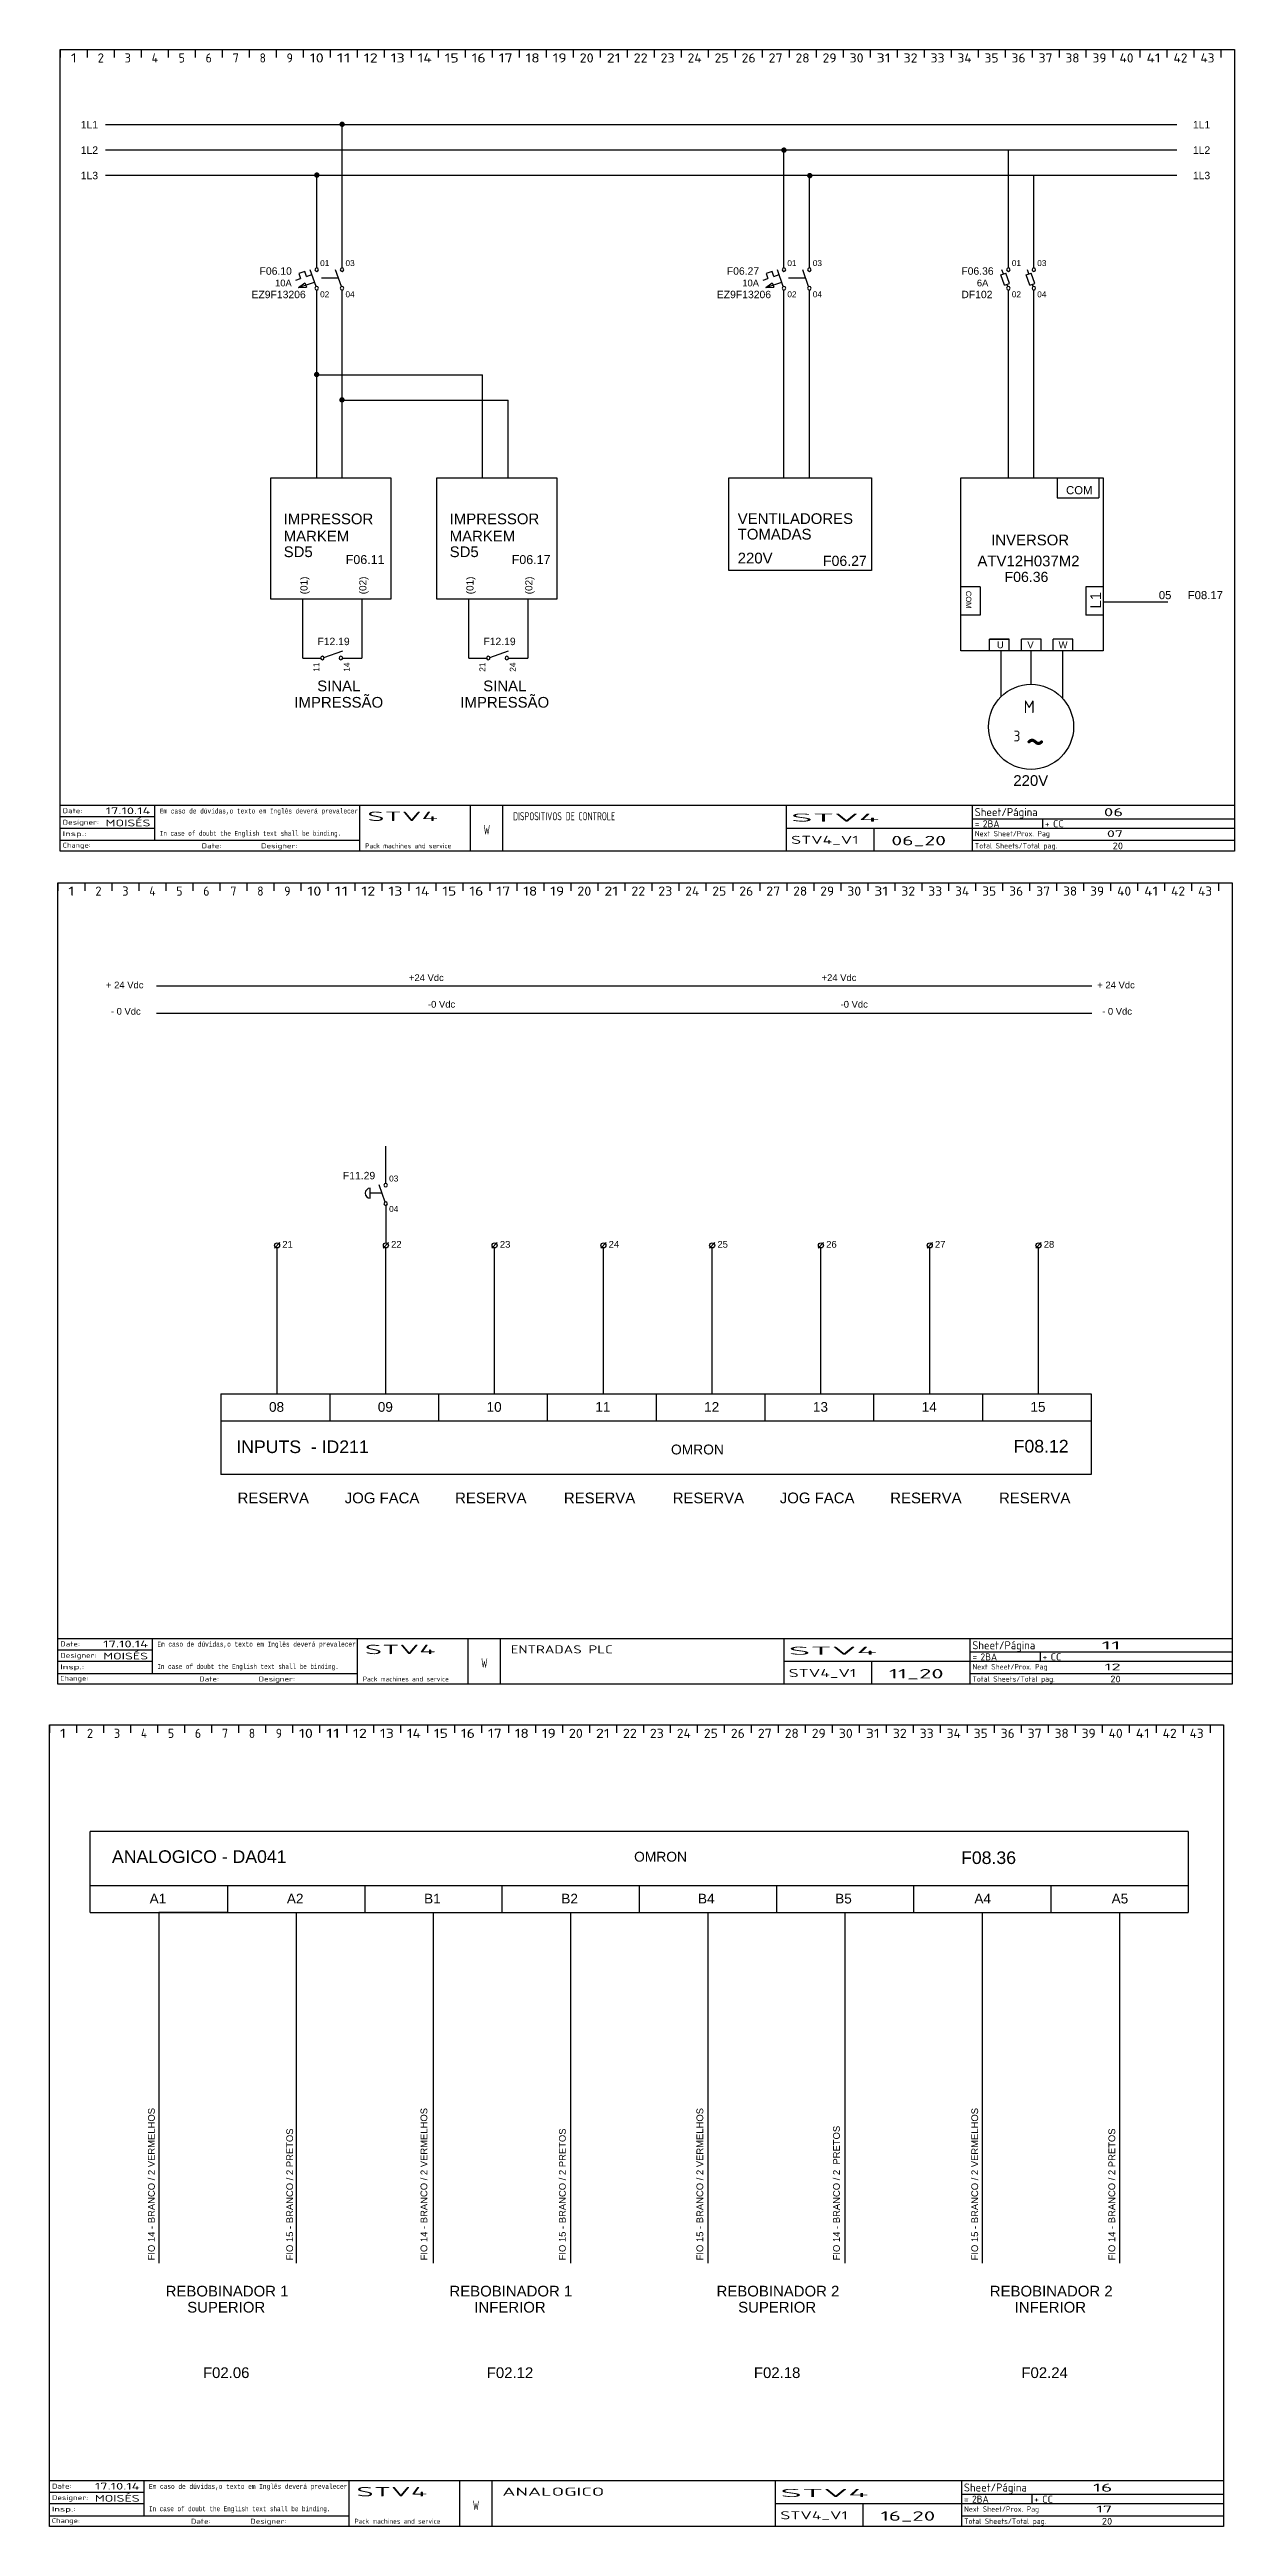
# Model space of a CAD drawing. Header units: millimetres. Extents: x 750 to 2990, y -243 to 998.
# Drawn here: x 750 to 1189, y -243 to 675 of the extents above; entities that cross this region are included whole.
import ezdxf
from ezdxf.enums import TextEntityAlignment as Align

# ---------------------------------------------------------------- set-up
doc = ezdxf.new("R2010")
doc.units = ezdxf.units.MM
doc.linetypes.add('DASHED2', pattern=[9.525, 6.35, -3.175])
doc.linetypes.add('SOLID', pattern=[0])
for name, color, linetype in [('1', 3, 'Continuous'), ('3', 1, 'Continuous'), ('4', 6, 'DASHED2'), ('6', 7, 'Continuous')]:
    doc.layers.add(name, color=color, linetype=linetype)
doc.styles.add('MOJÚLU', font='arial.ttf')
doc.styles.add('MONOTXT', font='monotxt')
doc.styles.get("Standard").update_dxf_attribs({"font": 'ISOCP.SHX'})

msp = doc.modelspace()

# ---------------------------------------------------------------- texts
at = {"attachment_point": 1}
for s, width, insert, char_height in [('M', 7.3922, (1111.02, 433.73), 4.68), ('3', 7.7896, (1107.25, 422.56), 4), ('~', 10.1427, (1111.64, 424.07), 12)]:
    msp.add_mtext_dynamic_manual_height_columns(s, width=width, gutter_width=12.5, heights=[0], dxfattribs=dict(at, insert=insert, char_height=char_height))
at = {"layer": '1', "color": 0, "char_height": 2.5, "attachment_point": 1, "style": 'MOJÚLU'}
for s, insert, width in [('+24 Vdc', (883.27, 332.25), 33.8847), ('+24 Vdc', (1036.14, 332.25), 33.8847), ('-0 Vdc', (890.31, 322.4), 33.8847), ('-0 Vdc', (1043.19, 322.4), 33.8847), ('- 0 Vdc ', (772.83, 319.79), 11.1415), ('- 0 Vdc ', (1140.09, 319.79), 11.1415), ('21', (836.36, 233.45), 10.3826), ('22', (876.66, 233.45), 10.3826), ('23', (916.96, 233.45), 10.3826), ('24', (957.26, 233.45), 10.3826), ('25', (997.56, 233.45), 10.3826), ('26', (1037.86, 233.45), 10.3826), ('27', (1078.16, 233.45), 10.3826), ('28', (1118.46, 233.45), 10.3826)]:
    msp.add_mtext(s, dxfattribs=dict(at, insert=insert, width=width))
at = {"layer": '6', "style": 'MOJÚLU'}
for s, height, p in [('1L1', 2.75, (761.68, 645.68)), ('1L1', 2.75, (1173.72, 645.68)), ('1L2', 2.75, (761.68, 636.27)), ('1L2', 2.75, (1173.72, 636.27)), ('1L3', 2.75, (761.68, 626.86)), ('1L3', 2.75, (1173.72, 626.86)), ('01', 2.2, (850.35, 594.68)), ('03', 2.2, (859.75, 594.68)), ('01', 2.2, (1023.46, 594.68)), ('03', 2.2, (1032.87, 594.68)), ('01', 2.2, (1106.62, 594.68)), ('03', 2.2, (1116.03, 594.68)), ('F06.10', 2.75, (827.93, 591.47)), ('10A', 2.475, (833.68, 587.18)), ('F06.27', 2.75, (1001.04, 591.47)), ('10A', 2.475, (1006.79, 587.18)), ('F06.36', 2.75, (1087.93, 591.47)), ('6A', 2.475, (1093.69, 587.18)), ('EZ9F13206', 2.75, (824.95, 582.78)), ('02', 2.2, (850.35, 583.13)), ('04', 2.2, (859.75, 583.13)), ('EZ9F13206', 2.75, (997.35, 582.78)), ('02', 2.2, (1023.46, 583.13)), ('04', 2.2, (1032.87, 583.13)), ('DF102', 2.75, (1087.93, 582.78)), ('02', 2.2, (1106.62, 583.13)), ('04', 2.2, (1116.03, 583.13)), ('COM', 3, (1126.73, 510.14)), ('MARKEM', 3.96, (836.87, 492.64)), ('IMPRESSOR', 3.96, (836.87, 499.03)), ('MARKEM', 3.96, (898.36, 492.64)), ('IMPRESSOR', 3.96, (898.36, 499.03)), ('VENTILADORES', 3.96, (1005.07, 499.12)), ('TOMADAS', 3.96, (1005.07, 493.36)), ('SD5', 3.96, (836.87, 486.84)), ('F06.11', 3.3, (859.86, 484.27)), ('SD5', 3.96, (898.36, 486.84)), ('F06.17', 3.3, (921.35, 484.27)), ('220V', 3.96, (1005.07, 484.5)), ('ATV12H037M2', 3.96, (1093.89, 483.43)), ('INVERSOR', 3.96, (1098.96, 491.2)), (' 05', 3, (1159.92, 471.26)), ('F08.17', 3, (1171.81, 471.26)), ('F12.19', 2.75, (849.35, 454.22)), ('F12.19', 2.75, (910.85, 454.22)), ('U', 2.5, (1101.1, 453.08)), ('V', 2.5, (1112.39, 453.08)), ('W', 2.5, (1123.97, 453.08)), ('220V', 3.96, (1107.18, 402.07)), ('F11.29', 2.75, (858.8, 256.29)), ('03', 2.2, (875.91, 255.48)), ('04', 2.2, (875.91, 244.21)), ('OMRON', 3.658, (980.36, 154.34)), ('OMRON', 3.658, (966.69, 3.45))]:
    msp.add_text(s, height=height, dxfattribs=at).set_placement(p)
for s, height, p in [('F06.27', 3.73, (1036.67, 487.32)), ('F06.36', 3.73, (1103.95, 481.38)), ('08', 3.6, (831.42, 173.75)), ('09', 3.6, (871.72, 173.75)), ('10', 3.6, (912.02, 173.75)), ('11', 3.6, (952.32, 173.75)), ('12', 3.6, (992.62, 173.75)), ('13', 3.6, (1032.92, 173.75)), ('14', 3.6, (1073.22, 173.75)), ('15', 3.6, (1113.52, 173.75)), ('INPUTS  - ID211', 4.68, (819.32, 159.53)), ('F08.12', 4.68, (1107.32, 159.74)), ('ANALOGICO - DA041', 4.68, (773.24, 7.66)), ('F08.36', 4.68, (1087.83, 7.26)), ('A1', 3.6, (787.2, -8.44)), ('A2', 3.6, (838.04, -8.44)), ('B1', 3.6, (888.89, -8.44)), ('B2', 3.6, (939.73, -8.44)), ('B4', 3.6, (990.35, -8.44)), ('B5', 3.6, (1041.19, -8.44)), ('A4', 3.6, (1092.76, -8.44)), ('A5', 3.6, (1143.6, -8.44))]:
    msp.add_text(s, height=height, dxfattribs=at).set_placement(p, align=Align.TOP_LEFT)
for s, height, rotation, p in [('(01)', 2.64, 90, (845.7, 473.07)), ('(02)', 2.64, 90, (867.5, 473.07)), ('(01)', 2.64, 90, (907.2, 473.07)), ('(02)', 2.64, 90, (929, 473.07)), ('COM', 2, 270, (1089.62, 474.32)), ('L1', 3.96, 90, (1139.69, 467.78)), ('11', 2.2, 90, (850.05, 444.37)), ('14', 2.2, 90, (861.32, 444.37)), ('21', 2.2, 90, (911.55, 444.37)), ('24', 2.2, 90, (922.81, 444.37)), ('FIO 14 - BRANCO / 2 VERMELHOS', 2.5, 90, (789.11, -144.3)), ('FIO 14 - BRANCO / 2 VERMELHOS', 2.5, 90, (890.06, -144.3)), ('FIO 15 - BRANCO / 2 VERMELHOS', 2.5, 90, (992.29, -144.3)), ('FIO 15 - BRANCO / 2 VERMELHOS', 2.5, 90, (1094.14, -144.3)), ('FIO 15 - BRANCO / 2 PRETOS', 2.5, 90, (840.34, -144.3)), ('FIO 15 - BRANCO / 2 PRETOS', 2.5, 90, (941.36, -144.3)), ('FIO 14 - BRANCO / 2  PRETOS', 2.5, 90, (1042.91, -144.3)), ('FIO 14 - BRANCO / 2 PRETOS', 2.5, 90, (1144.92, -144.3))]:
    msp.add_text(s, height=height, rotation=rotation, dxfattribs=at).set_placement(p)
for s, p in [('SINAL', (857.27, 437.14)), ('SINAL', (918.77, 437.14)), ('IMPRESSÃO', (857.27, 431.06)), ('IMPRESSÃO', (918.77, 431.06)), ('RESERVA', (833, 136.25)), ('JOG FACA', (873.3, 136.25)), ('RESERVA', (913.6, 136.25)), ('RESERVA', (953.9, 136.25)), ('RESERVA', (994.2, 136.25)), ('JOG FACA', (1034.5, 136.25)), ('RESERVA', (1074.8, 136.25)), ('RESERVA', (1115.1, 136.25)), ('REBOBINADOR 1', (815.88, -157.67)), ('REBOBINADOR 1', (921.02, -157.67)), ('REBOBINADOR 2', (1019.99, -157.67)), ('REBOBINADOR 2', (1121.22, -157.67)), ('SUPERIOR', (815.57, -163.63)), ('INFERIOR', (920.71, -163.63)), ('SUPERIOR', (1019.68, -163.63)), ('INFERIOR', (1120.91, -163.63)), ('F02.06', (815.57, -187.89)), ('F02.12', (920.71, -187.89)), ('F02.18', (1019.68, -187.89)), ('F02.24', (1118.79, -187.89))]:
    msp.add_text(s, height=3.96, dxfattribs=at).set_placement(p, align=Align.CENTER)
for p in [(777.98, 328.34), (1145.25, 328.34)]:
    msp.add_text('+ 24 Vdc', height=2.5, dxfattribs=at).set_placement(p, align=Align.MIDDLE)

# ---------------------------------------------------------------- blocks, each defined once
blk = doc.blocks.new('a4 legenda')
at = {"color": 1, "linetype": 'SOLID'}
for p, q in [((-435, 0), (-435, 297)), ((-435, 297), (-435, 294.03)), ((-435, 297), (0, 297)), ((-425, 297), (-425, 294.03)), ((-415, 297), (-415, 294.03)), ((-405, 297), (-405, 294.03)), ((-395, 297), (-395, 294.03)), ((-385, 297), (-385, 294.03)), ((-375, 297), (-375, 294.03)), ((-365, 297), (-365, 294.03)), ((-355, 297), (-355, 294.03)), ((-345, 297), (-345, 294.03)), ((-335, 297), (-335, 294.03)), ((-325, 297), (-325, 294.03)), ((-315, 297), (-315, 294.03)), ((-305, 297), (-305, 294.03)), ((-295, 297), (-295, 294.03)), ((-285, 297), (-285, 294.03)), ((-275, 297), (-275, 294.03)), ((-265, 297), (-265, 294.03)), ((-255, 297), (-255, 294.03)), ((-245, 297), (-245, 294.03)), ((-235, 297), (-235, 294.03)), ((-225, 297), (-225, 294.03)), ((-215, 297), (-215, 294.03)), ((-205, 297), (-205, 294.03)), ((-195, 297), (-195, 294.03)), ((-185, 297), (-185, 294.03)), ((-175, 297), (-175, 294.03)), ((-165, 297), (-165, 294.03)), ((-155, 297), (-155, 294.03)), ((-145, 297), (-145, 294.03)), ((-135, 297), (-135, 294.03)), ((-125, 297), (-125, 294.03)), ((-115, 297), (-115, 294.03)), ((-105, 297), (-105, 294.03)), ((-95, 297), (-95, 294.03)), ((-85, 297), (-85, 294.03)), ((-75, 297), (-75, 294.03)), ((-65, 297), (-65, 294.03)), ((-55, 297), (-55, 294.03)), ((-45, 297), (-45, 294.03)), ((-35, 297), (-35, 294.03)), ((-25, 297), (-25, 294.03)), ((-15, 297), (-15, 294.03)), ((-5, 297), (-5, 294.03)), ((0, 297), (0, 0)), ((-435, 17), (0, 17)), ((-435, 12.75), (-400, 12.75)), ((-400, 4), (-400, 17)), ((-324, 0), (-324, 17)), ((-283, 0), (-283, 17)), ((-271, 0), (-271, 17)), ((-166, 0), (-166, 17)), ((-97, 0), (-97, 17)), ((-97, 12), (0, 12)), ((-71, 8.5), (-71, 12)), ((-435, 8.5), (-400, 8.5)), ((-435, 4), (-324, 4)), ((0, 0), (-435, 0)), ((-165.8, 8.5), (0, 8.5)), ((-133.5, 0), (-133.5, 8.5)), ((-97, 4), (0, 4))]:
    blk.add_line(p, q, dxfattribs=at)
for s, width, p, p2 in [('1', 1.933331, (-431.1484, 292.19), (-428.8516, 292.19)), ('2', 1.109181, (-421.1484, 292.19), (-418.8516, 292.19)), ('3', 1.144135, (-411.1484, 292.19), (-408.8516, 292.19)), ('4', 1.041024, (-401.1484, 292.19), (-398.8516, 292.19)), ('5', 1.144135, (-391.1484, 292.19), (-388.8516, 292.19)), ('6', 1.128517, (-381.1484, 292.19), (-378.8516, 292.19)), ('7', 1.230301, (-371.1484, 292.19), (-368.8516, 292.19)), ('8', 1.230301, (-361.1484, 292.19), (-358.8516, 292.19)), ('9', 1.088599, (-351.1484, 292.19), (-348.8516, 292.19)), ('10', 1.454463, (-342.5938, 292.19), (-337.4062, 292.19)), ('11', 1.798176, (-332.594, 292.19), (-327.406, 292.19)), ('12', 1.376908, (-322.594, 292.19), (-317.406, 292.19)), ('13', 1.400421, (-312.594, 292.19), (-307.406, 292.19)), ('14', 1.329086, (-302.594, 292.19), (-297.406, 292.19)), ('15', 1.400421, (-292.594, 292.19), (-287.406, 292.19)), ('16', 1.389997, (-282.594, 292.19), (-277.406, 292.19)), ('17', 1.455666, (-272.594, 292.19), (-267.406, 292.19)), ('18', 1.455666, (-262.594, 292.19), (-257.406, 292.19)), ('19', 1.362748, (-252.594, 292.19), (-247.406, 292.19)), ('20', 1.22199, (-242.594, 292.19), (-237.406, 292.19)), ('21', 1.455666, (-232.594, 292.19), (-227.406, 292.19)), ('22', 1.166703, (-222.594, 292.19), (-217.406, 292.19)), ('23', 1.18354, (-212.594, 292.19), (-207.406, 292.19)), ('24', 1.132185, (-202.594, 292.19), (-197.406, 292.19)), ('25', 1.18354, (-192.594, 292.19), (-187.406, 292.19)), ('26', 1.176086, (-182.594, 292.19), (-177.406, 292.19)), ('27', 1.222759, (-172.594, 292.19), (-167.406, 292.19)), ('28', 1.222759, (-162.594, 292.19), (-157.406, 292.19)), ('29', 1.15652, (-152.594, 292.19), (-147.406, 292.19)), ('30', 1.22199, (-142.594, 292.19), (-137.406, 292.19)), ('31', 1.455666, (-132.594, 292.19), (-127.406, 292.19)), ('32', 1.166703, (-122.594, 292.19), (-117.406, 292.19)), ('33', 1.18354, (-112.594, 292.19), (-107.406, 292.19)), ('34', 1.132185, (-102.594, 292.19), (-97.406, 292.19)), ('35', 1.18354, (-92.594, 292.19), (-87.406, 292.19)), ('36', 1.176086, (-82.594, 292.19), (-77.406, 292.19)), ('37', 1.222759, (-72.594, 292.19), (-67.406, 292.19)), ('38', 1.222759, (-62.594, 292.19), (-57.406, 292.19)), ('39', 1.15652, (-52.594, 292.19), (-47.406, 292.19)), ('40', 1.131525, (-42.594, 292.19), (-37.406, 292.19)), ('41', 1.329086, (-32.594, 292.19), (-27.406, 292.19)), ('42', 1.083961, (-22.594, 292.19), (-17.406, 292.19)), ('43', 1.098481, (-12.594, 292.19), (-7.406, 292.19))]:
    blk.add_text(s, height=3.39429, dxfattribs=dict(at, width=width)).set_placement(p, p2, align=Align.FIT)
for tag, height, width, p, p2 in [('(142) ', 1.8, 1.384181, (-434.15225, 14.04), (-426.80225, 14.04)), ('(141) ', 1.8, 1.399341, (-434.15225, 9.78), (-420.6703, 9.78)), ('(135) Drawn Date', 2.5, 1.427604, (-418.2115, 13.6667), (-401.6156, 13.6667)), ('(134) Drawn by', 2.5, 1.52606, (-418.2115, 9.16667), (-401.6156, 9.16667)), ('(132) Project Descr. 4', 3.5, 0.71218, (-278.184, 6.13333), (-275.816, 6.13333)), ('(126) Page Descr. 2', 2.5, 1.274498, (-267.211, 7.16667), (-235.711, 7.16667)), ('(133) Page Descr. 1', 3, 1.16129, (-267.254, 11.4), (-229.454, 11.4)), ('(117) Project ', 3, 1.11732, (-164.254, 10.9), (-131.564, 10.9)), ('(121) ', 2.6, 1.23007, (-96.22, 8.81333), (-94.461, 8.81333)), ('(127) ', 3, 0.973466, (-96.247, 12.9416), (-72.924, 12.9416)), ('(120) Installation Name', 2.6, 1.057778, (-93.22, 8.81333), (-87.032, 8.81333)), ('(123) ', 2.6, 1.23007, (-70.22, 8.81333), (-68.461, 8.81333)), ('(122) Location Name', 2.6, 1.222769, (-67.22, 8.81333), (-63.246, 8.81333)), ('(130) Current Project Page', 3, 1.220513, (-48.386, 12.9), (-41.246, 12.9)), ('(140) ', 1.8, 1.730061, (-434.15225, 5.54), (-425.26925, 5.54)), ('(139) ', 1.8, 1.330262, (-434.15225, 1.28), (-423.7363, 1.28)), ('(136) ', 1.8, 1.384162, (-382.6522, 1.04), (-375.3023, 1.04)), ('(137) ', 1.8, 1.399336, (-360.6522, 1.04), (-347.1703, 1.04)), ('(138) ', 1.8, 1.477527, (-322.052, 1.04), (-290.174, 1.04)), ('(116) Project Description', 3, 1.134799, (-164.254, 2.65), (-139.229, 2.65)), ('(118) Drawing Number', 3.5, 1.218286, (-127.127, 2.13333), (-106.873, 2.13333)), ('(128) ', 2, 1.069362, (-96.165, 5.46104), (-68.391, 5.46104)), ('(119) ', 2, 1.061557, (-96.165, 0.96104), (-65.693, 0.96104)), ('(131) Current Project Page', 2.5, 1.220513, (-47.239, 5.16667), (-41.289, 5.16667)), ('(129) Number of pages in installation', 2.5, 1.16636, (-45.109, 0.66667), (-41.289, 0.66667))]:
    blk.add_attdef(tag, text='', height=height, dxfattribs=dict(at, width=width)).set_placement(p, p2, align=Align.FIT)
at = {"color": 1, "linetype": 'SOLID', "style": 'MONOTXT'}
for tag, width, p, p2 in [('(114) ', 0.760706, (-398.1522, 13.92), (-324.668, 13.92)), ('(115) ', 0.74678, (-398.1522, 5.65), (-330.942, 5.65))]:
    blk.add_attdef(tag, text='', height=1.8, dxfattribs=dict(at, width=width)).set_placement(p, p2, align=Align.FIT)
at = {"color": 2, "linetype": 'SOLID'}
for tag, width, p, p2 in [('(124) ', 1.179528, (-321.296, 11.1333), (-295.081, 11.1333)), ('(125) ', 1.189122, (-321.296, 5.18333), (-304.024, 5.18333))]:
    blk.add_attdef(tag, text='', height=3.5, dxfattribs=dict(at, width=width)).set_placement(p, p2, align=Align.FIT)
blk = doc.blocks.new('*U24')
blk.add_line((0, 65), (0, -65))
blk = doc.blocks.new('*U25')
at = {"color": 0, "linetype": 'ByBlock', "lineweight": -2, "transparency": 16777216}
for p in [(0, 0), (50.84, 0), (101.68, 0), (152.52, 0), (203.36, 0), (254.2, 0), (305.04, 0), (355.88, 0)]:
    blk.add_blockref('*U24', p, dxfattribs=at)

# ---------------------------------------------------------------- linework, layer by layer
for p, q in [((1123.48, 516.26), (1123.48, 508.84)), ((1138.85, 516.26), (1138.85, 508.84)), ((1123.48, 508.84), (1138.85, 508.84)), ((865.82, 471.3), (865.82, 449.45)), ((927.32, 471.3), (927.32, 449.45)), ((1094.87, 475.87), (1087.7, 475.87)), ((1094.87, 475.87), (1094.87, 465.3)), ((1134.1, 475.87), (1134.1, 465.3)), ((1140.51, 475.87), (1134.1, 475.87)), ((1140.51, 470.28), (1164.39, 470.28)), ((1094.87, 465.3), (1087.7, 465.3)), ((1140.51, 465.3), (1134.1, 465.3)), ((1098.41, 452.14), (1098.41, 456.38)), ((1098.41, 456.38), (1105.66, 456.38)), ((1105.66, 456.38), (1098.41, 456.38)), ((1102.66, 435.15), (1102.66, 452.14)), ((1105.66, 452.14), (1105.66, 456.38)), ((1110.19, 452.14), (1110.19, 456.38)), ((1117.45, 456.38), (1110.19, 456.38)), ((1113.74, 439.7), (1113.74, 452.14)), ((1117.45, 452.14), (1117.45, 456.38)), ((1121.96, 452.14), (1121.96, 456.38)), ((1129.21, 456.38), (1121.96, 456.38)), ((1125.52, 434.41), (1125.52, 452.14)), ((1129.21, 452.14), (1129.21, 456.38)), ((843.96, 449.45), (850.53, 449.45)), ((858.72, 449.45), (865.82, 449.45)), ((905.45, 449.45), (912.02, 449.45)), ((920.21, 449.45), (927.32, 449.45)), ((765.19, -15.34), (816.03, -15.34)), ((816.03, -15.34), (790.61, -15.34))]:
    msp.add_line(p, q)
msp.add_circle((1113.74, 423.94), 15.76)
at = {"layer": '1'}
for p, q in [((848.84, 587.07), (846.71, 593.24)), ((858.25, 587.07), (856.11, 593.24)), ((1021.95, 587.07), (1019.82, 593.24)), ((1031.36, 587.07), (1029.23, 593.24)), ((1102.54, 591.45), (1104.43, 592.11)), ((1103.88, 587.59), (1102.54, 591.45)), ((1103.49, 591.78), (1102.98, 593.24)), ((1103.88, 587.59), (1105.77, 588.24)), ((1105.77, 588.24), (1104.43, 592.11)), ((1105.12, 587.07), (1104.83, 587.92)), ((1105.12, 587.07), (1104.83, 587.92)), ((1111.95, 591.45), (1113.84, 592.11)), ((1113.29, 587.59), (1111.95, 591.45)), ((1112.9, 591.78), (1112.39, 593.24)), ((1113.29, 587.59), (1115.18, 588.24)), ((1115.18, 588.24), (1113.84, 592.11)), ((1114.53, 587.07), (1114.23, 587.92)), ((1114.53, 587.07), (1114.23, 587.92)), ((851.79, 449.7), (858.72, 452.09)), ((913.29, 449.7), (920.21, 452.09)), ((868.92, 249.25), (868.92, 252.97)), ((874.41, 247.87), (872.22, 254.2))]:
    msp.add_line(p, q, dxfattribs=at)
at = {"layer": '1', "color": 0}
for p, q in [((1136.32, 327.83), (789.68, 327.83)), ((874.72, 254.79), (874.72, 268.62)), ((874.72, 246.6), (874.72, 232.76)), ((813.63, 176.85), (813.63, 146.85)), ((813.63, 176.85), (1136.03, 176.85)), ((853.93, 176.85), (853.93, 166.85)), ((894.23, 176.85), (894.23, 166.85)), ((934.53, 176.85), (934.53, 166.85)), ((974.83, 176.85), (974.83, 166.85)), ((1015.13, 176.85), (1015.13, 166.85)), ((1055.43, 176.85), (1055.43, 166.85)), ((1095.73, 176.85), (1095.73, 166.85)), ((1136.03, 176.85), (1136.03, 146.85)), ((813.63, 166.85), (1136.03, 166.85)), ((1136.03, 146.85), (813.63, 146.85)), ((1171.92, 14.66), (765.19, 14.66)), ((765.19, -15.34), (765.19, 14.66)), ((1171.92, 14.66), (1171.92, -15.34)), ((765.19, -5.34), (1171.92, -5.34)), ((816.03, -5.34), (816.03, -15.34)), ((866.87, -5.34), (866.87, -15.34)), ((917.71, -5.34), (917.71, -15.34)), ((968.56, -5.34), (968.56, -15.34)), ((1019.4, -5.34), (1019.4, -15.34)), ((1070.24, -5.34), (1070.24, -15.34)), ((1121.08, -5.34), (1121.08, -15.34)), ((765.19, -15.34), (1171.92, -15.34))]:
    msp.add_line(p, q, dxfattribs=at)
at = {"layer": '1'}
msp.add_arc((868.92, 251.11), 1.86, 90, 270, dxfattribs=at)
at = {"layer": '3'}
for p, q in [((835.41, 232.82), (833.42, 230.83)), ((875.71, 232.82), (873.72, 230.83)), ((916.01, 232.82), (914.02, 230.83)), ((956.31, 232.82), (954.32, 230.83)), ((996.61, 232.82), (994.62, 230.83)), ((1036.91, 232.82), (1034.92, 230.83)), ((1077.21, 232.82), (1075.22, 230.83)), ((1117.51, 232.82), (1115.52, 230.83))]:
    msp.add_line(p, q, dxfattribs=at)
for centre in [(834.42, 231.82), (874.72, 231.82), (915.02, 231.82), (955.32, 231.82), (995.62, 231.82), (1035.92, 231.82), (1076.22, 231.82), (1116.52, 231.82)]:
    msp.add_circle(centre, 0.937, dxfattribs=at)
at = {"layer": '4'}
for p, q in [((857.18, 590.16), (847.77, 590.16)), ((1030.29, 590.16), (1020.89, 590.16)), ((873.29, 251.11), (868.92, 251.11))]:
    msp.add_line(p, q, dxfattribs=at)
at = {"layer": '6'}
for p, q in [((1167.71, 647.01), (770.85, 647.01)), ((858.49, 594), (858.49, 647.01)), ((1167.71, 637.61), (770.85, 637.61)), ((1022.2, 594), (1022.2, 637.61)), ((1105.36, 594), (1105.36, 637.61)), ((1167.71, 628.2), (770.85, 628.2)), ((849.08, 594), (849.08, 628.2)), ((1031.61, 594), (1031.61, 628.2)), ((1114.77, 594), (1114.77, 628.2)), ((849.08, 516.26), (849.08, 585.81)), ((858.49, 516.26), (858.49, 585.81)), ((1022.2, 516.26), (1022.2, 585.81)), ((1031.61, 516.26), (1031.61, 585.81)), ((1105.36, 516.26), (1105.36, 585.81)), ((1114.77, 516.26), (1114.77, 585.81)), ((849.08, 554.36), (910.58, 554.36)), ((910.58, 516.26), (910.58, 554.36)), ((858.49, 544.96), (919.99, 544.96)), ((919.99, 516.26), (919.99, 544.96)), ((789.68, 317.83), (1136.32, 317.83))]:
    msp.add_line(p, q, dxfattribs=at)
at = {"layer": '6', "extrusion": (-4.00644e-17, 1.15721e-16, -1)}
for p, q in [((841.41, 589.51), (843.1, 590.09)), ((1014.52, 589.51), (1016.21, 590.09))]:
    msp.add_line(p, q, dxfattribs=at)
at = {"layer": '6', "extrusion": (4.00644e-17, -1.15721e-16, -1)}
for p, q in [((842.37, 586.74), (848.25, 588.78)), ((845.3, 590.85), (847.29, 591.54)), ((1015.48, 586.74), (1021.36, 588.78)), ((1018.42, 590.85), (1020.41, 591.54))]:
    msp.add_line(p, q, dxfattribs=at)
at = {"layer": '6', "color": 0}
for p, q in [((842.37, 586.74), (844.74, 588.44)), ((844.74, 588.44), (845.28, 586.87)), ((1015.48, 586.74), (1017.85, 588.44)), ((1017.85, 588.44), (1018.4, 586.87)), ((842.37, 586.74), (845.28, 586.87)), ((1015.48, 586.74), (1018.4, 586.87)), ((843.96, 449.45), (843.96, 471.3)), ((905.45, 449.45), (905.45, 471.3)), ((834.42, 176.85), (834.42, 230.89)), ((874.72, 176.85), (874.72, 230.89)), ((915.02, 176.85), (915.02, 230.89)), ((955.32, 176.85), (955.32, 230.89)), ((995.62, 176.85), (995.62, 230.89)), ((1035.92, 176.85), (1035.92, 230.89)), ((1076.22, 176.85), (1076.22, 230.89)), ((1116.52, 176.85), (1116.52, 230.89))]:
    msp.add_line(p, q, dxfattribs=at)
at = {"layer": '6', "color": 0, "extrusion": (-4.00644e-17, 1.15721e-16, -1)}
for p, q in [((844.68, 592.66), (842.48, 591.9)), ((842.48, 591.9), (843.1, 590.09)), ((845.3, 590.85), (844.68, 592.66)), ((1017.79, 592.66), (1015.59, 591.9)), ((1015.59, 591.9), (1016.21, 590.09)), ((1018.42, 590.85), (1017.79, 592.66))]:
    msp.add_line(p, q, dxfattribs=at)
at = {"layer": '6'}
for points, const_width in [([(858.02, 647.21, 1), (859.02, 647.21, 1)], 1), ([(858.52, 647.21, 1), (859.02, 647.21, 1)], 0.5), ([(1021.71, 637.65, 1), (1022.71, 637.65, 1)], 1), ([(848.65, 628.41, 1), (849.65, 628.41, 1)], 1), ([(849.15, 628.41, 1), (849.65, 628.41, 1)], 0.5), ([(1031.28, 628.2, 1), (1032.28, 628.2, 1)], 1), ([(848.58, 554.5, 1), (849.58, 554.5, 1)], 1), ([(849.08, 554.5, 1), (849.58, 554.5, 1)], 0.5), ([(857.96, 545.09, 1), (858.96, 545.09, 1)], 1), ([(858.46, 545.09, 1), (858.96, 545.09, 1)], 0.5)]:
    msp.add_lwpolyline(points, format="xyb", close=True, dxfattribs=dict(at, const_width=const_width))
at = {"layer": '6', "color": 0}
for points in [[(876.61, 516.26), (876.61, 471.3), (832.14, 471.3), (832.14, 516.26)], [(938.11, 516.26), (938.11, 471.3), (893.64, 471.3), (893.64, 516.26)], [(1054.62, 516.26), (1054.62, 481.93), (1001.8, 481.93), (1001.8, 516.26)], [(1140.51, 516.26), (1140.51, 452.14), (1087.7, 452.14), (1087.7, 516.26)]]:
    msp.add_lwpolyline(points, close=True, dxfattribs=at)
at = {"layer": '6'}
for centre, start, end in [((849.08, 593.34), 90.00013, 180), ((849.08, 593.34), 180, 269.9999), ((849.08, 593.34), 0, 89.9999), ((849.08, 593.34), 270.0001, 0), ((858.49, 593.34), 90.00013, 180), ((858.49, 593.34), 180, 269.9999), ((858.49, 593.34), 0, 89.9999), ((858.49, 593.34), 270.0001, 0), ((1022.2, 593.34), 90.00013, 180), ((1022.2, 593.34), 180, 269.9999), ((1022.2, 593.34), 0, 89.9999), ((1022.2, 593.34), 270.0001, 0), ((1031.61, 593.34), 90.00013, 180), ((1031.61, 593.34), 180, 269.9999), ((1031.61, 593.34), 0, 89.9999), ((1031.61, 593.34), 270.0001, 0), ((1105.36, 593.34), 90.00013, 180), ((1105.36, 593.34), 180, 269.9999), ((1105.36, 593.34), 0, 89.9999), ((1105.36, 593.34), 270.0001, 0), ((1114.77, 593.34), 90.00013, 180), ((1114.77, 593.34), 180, 269.9999), ((1114.77, 593.34), 0, 89.9999), ((1114.77, 593.34), 270.0001, 0), ((849.08, 586.47), 90.00013, 180), ((849.08, 586.47), 180, 269.9999), ((849.08, 586.47), 0, 89.9999), ((849.08, 586.47), 270.0001, 0), ((858.49, 586.47), 90.00013, 180), ((858.49, 586.47), 180, 269.9999), ((858.49, 586.47), 0, 89.9999), ((858.49, 586.47), 270.0001, 0), ((1022.2, 586.47), 90.00013, 180), ((1022.2, 586.47), 180, 269.9999), ((1022.2, 586.47), 0, 89.9999), ((1022.2, 586.47), 270.0001, 0), ((1031.61, 586.47), 90.00013, 180), ((1031.61, 586.47), 180, 269.9999), ((1031.61, 586.47), 0, 89.9999), ((1031.61, 586.47), 270.0001, 0), ((1105.36, 586.47), 90.00013, 180), ((1105.36, 586.47), 180, 269.9999), ((1105.36, 586.47), 0, 89.9999), ((1105.36, 586.47), 270.0001, 0), ((1114.77, 586.47), 90.00013, 180), ((1114.77, 586.47), 180, 269.9999), ((1114.77, 586.47), 0, 89.9999), ((1114.77, 586.47), 270.0001, 0), ((851.19, 449.45), 90, 179.9999), ((851.19, 449.45), 0.00013, 90), ((858.06, 449.45), 90, 179.9999), ((858.06, 449.45), 0.00013, 90), ((912.68, 449.45), 90, 179.9999), ((912.68, 449.45), 0.00013, 90), ((919.55, 449.45), 90, 179.9999), ((919.55, 449.45), 0.00013, 90), ((851.19, 449.45), 180.0001, 270), ((851.19, 449.45), 270, 359.9999), ((858.06, 449.45), 180.0001, 270), ((858.06, 449.45), 270, 359.9999), ((912.68, 449.45), 180.0001, 270), ((912.68, 449.45), 270, 359.9999), ((919.55, 449.45), 180.0001, 270), ((919.55, 449.45), 270, 359.9999), ((874.65, 254.13), 90.00013, 180), ((874.65, 254.13), 180, 269.9999), ((874.65, 247.26), 90.00013, 180), ((874.65, 254.13), 0, 89.9999), ((874.65, 254.13), 270.0001, 0), ((874.65, 247.26), 0, 89.9999), ((874.65, 247.26), 180, 269.9999), ((874.65, 247.26), 270.0001, 0)]:
    msp.add_arc(centre, 0.66, start, end, dxfattribs=at)
at = {"layer": '6', "color": 0}
for points in [[(842.37, 586.74), (844.74, 588.44), (845.28, 586.87), (842.37, 586.74)], [(1015.48, 586.74), (1017.85, 588.44), (1018.4, 586.87), (1015.48, 586.74)]]:
    msp.add_solid(points, dxfattribs=at)

# ---------------------------------------------------------------- block references
ref = msp.add_blockref('a4 legenda', (1189.11, 377.92))
ref.add_attrib('(142) ', 'Date:', dxfattribs={"color": 1, "linetype": 'SOLID', "height": 1.8, "width": 1.384181}).set_placement((754.96, 391.96), (762.31, 391.96), align=Align.FIT)
ref.add_attrib('(141) ', 'Designer:', dxfattribs={"color": 1, "linetype": 'SOLID', "height": 1.8, "width": 1.399341}).set_placement((754.96, 387.7), (768.44, 387.7), align=Align.FIT)
ref.add_attrib('(140) ', 'Insp.:', dxfattribs={"color": 1, "linetype": 'SOLID', "height": 1.8, "width": 1.730061}).set_placement((754.96, 383.46), (763.84, 383.46), align=Align.FIT)
ref.add_attrib('(139) ', 'Change:', dxfattribs={"color": 1, "linetype": 'SOLID', "height": 1.8, "width": 1.330262}).set_placement((754.96, 379.2), (765.38, 379.2), align=Align.FIT)
ref.add_attrib('(138) ', 'Pack machines and service', dxfattribs={"color": 1, "linetype": 'SOLID', "height": 1.8, "width": 1.138541}).set_placement((867.06, 378.96), (898.94, 378.96), align=Align.FIT)
ref.add_attrib('(137) ', 'Designer:', dxfattribs={"color": 1, "linetype": 'SOLID', "height": 1.8, "width": 1.399336}).set_placement((828.46, 378.96), (841.94, 378.96), align=Align.FIT)
ref.add_attrib('(136) ', 'Date:', dxfattribs={"color": 1, "linetype": 'SOLID', "height": 1.8, "width": 1.384162}).set_placement((806.46, 378.96), (813.81, 378.96), align=Align.FIT)
ref.add_attrib('(135) Drawn Date', '17.10.14', dxfattribs={"color": 1, "linetype": 'SOLID', "height": 2.5, "width": 1.599605}).set_placement((770.9, 391.59), (787.5, 391.59), align=Align.FIT)
ref.add_attrib('(134) Drawn by', 'MOISÉS', dxfattribs={"color": 1, "linetype": 'SOLID', "height": 2.5, "width": 1.584483}).set_placement((770.9, 387.09), (787.5, 387.09), align=Align.FIT)
ref.add_attrib('(133) Page Descr. 1', 'DISPOSITIVOS DE CONTROLE', dxfattribs={"color": 1, "linetype": 'SOLID', "height": 3, "width": 0.765957}).set_placement((921.86, 389.32), (959.66, 389.32), align=Align.FIT)
ref.add_attrib('(132) Project Descr. 4', 'W', dxfattribs={"color": 1, "linetype": 'SOLID', "height": 3.5, "width": 0.71218}).set_placement((910.93, 384.05), (913.3, 384.05), align=Align.FIT)
ref.add_attrib('(131) Current Project Page', '07', dxfattribs={"color": 1, "linetype": 'SOLID', "height": 2.5, "width": 1.904}).set_placement((1141.87, 383.09), (1147.82, 383.09), align=Align.FIT)
ref.add_attrib('(130) Current Project Page', '06', dxfattribs={"color": 1, "linetype": 'SOLID', "height": 3, "width": 1.831324}).set_placement((1140.73, 390.82), (1147.87, 390.82), align=Align.FIT)
ref.add_attrib('(129) Number of pages in installation', '20', dxfattribs={"color": 1, "linetype": 'SOLID', "height": 2.5, "width": 1.22163}).set_placement((1144, 378.59), (1147.82, 378.59), align=Align.FIT)
ref.add_attrib('(128) ', 'Next Sheet/Prox. Pag', dxfattribs={"color": 1, "linetype": 'SOLID', "height": 2, "width": 1.069362}).set_placement((1092.95, 383.38), (1120.72, 383.38), align=Align.FIT)
ref.add_attrib('(127) ', 'Sheet/Página', dxfattribs={"color": 1, "linetype": 'SOLID', "height": 3, "width": 0.973466}).set_placement((1092.87, 390.86), (1116.19, 390.86), align=Align.FIT)
ref.add_attrib('(124) ', 'STV4', dxfattribs={"color": 2, "linetype": 'SOLID', "height": 3.5, "width": 2.377778}).set_placement((867.82, 389.05), (894.03, 389.05), align=Align.FIT)
ref.add_attrib('(123) ', '+', dxfattribs={"color": 1, "linetype": 'SOLID', "height": 2.6, "width": 1.23007}).set_placement((1118.89, 386.73), (1120.65, 386.73), align=Align.FIT)
ref.add_attrib('(122) Location Name', 'CC', dxfattribs={"color": 1, "linetype": 'SOLID', "height": 2.6, "width": 1.222769}).set_placement((1121.89, 386.73), (1125.87, 386.73), align=Align.FIT)
ref.add_attrib('(121) ', '=', dxfattribs={"color": 1, "linetype": 'SOLID', "height": 2.6, "width": 1.23007}).set_placement((1092.89, 386.73), (1094.65, 386.73), align=Align.FIT)
ref.add_attrib('(120) Installation Name', '2BA', dxfattribs={"color": 1, "linetype": 'SOLID', "height": 2.6, "width": 1.057778}).set_placement((1095.89, 386.73), (1102.08, 386.73), align=Align.FIT)
ref.add_attrib('(119) ', 'Total Sheets/Total pag.', dxfattribs={"color": 1, "linetype": 'SOLID', "height": 2, "width": 1.061557}).set_placement((1092.95, 378.88), (1123.42, 378.88), align=Align.FIT)
ref.add_attrib('(118) Drawing Number', '06_20', dxfattribs={"color": 1, "linetype": 'SOLID', "height": 3.5, "width": 1.542838}).set_placement((1061.99, 380.05), (1082.24, 380.05), align=Align.FIT)
ref.add_attrib('(117) Project ', 'STV4', dxfattribs={"color": 1, "linetype": 'SOLID', "height": 3, "width": 3.459259}).set_placement((1024.86, 388.82), (1057.55, 388.82), align=Align.FIT)
ref.add_attrib('(116) Project Description', 'STV4_V1', dxfattribs={"color": 1, "linetype": 'SOLID', "height": 3, "width": 1.476401}).set_placement((1024.86, 380.57), (1049.88, 380.57), align=Align.FIT)
ref.add_attrib('(115) ', 'In case of doubt the English text shall be binding.', dxfattribs={"color": 1, "linetype": 'SOLID', "height": 1.8, "style": 'MONOTXT', "width": 0.74678}).set_placement((790.96, 383.57), (858.17, 383.57), align=Align.FIT)
ref.add_attrib('(114) ', 'Em caso de dúvidas,o texto em Inglês deverá prevalecer', dxfattribs={"color": 1, "linetype": 'SOLID', "height": 1.8, "style": 'MONOTXT', "width": 0.760706}).set_placement((790.96, 391.84), (864.44, 391.84), align=Align.FIT)
ref = msp.add_blockref('a4 legenda', (1188.23, 69.2))
ref.add_attrib('(142) ', 'Date:', dxfattribs={"color": 1, "linetype": 'SOLID', "height": 1.8, "width": 1.384181}).set_placement((754.07, 83.24), (761.42, 83.24), align=Align.FIT)
ref.add_attrib('(141) ', 'Designer:', dxfattribs={"color": 1, "linetype": 'SOLID', "height": 1.8, "width": 1.399341}).set_placement((754.07, 78.98), (767.56, 78.98), align=Align.FIT)
ref.add_attrib('(140) ', 'Insp.:', dxfattribs={"color": 1, "linetype": 'SOLID', "height": 1.8, "width": 1.730061}).set_placement((754.07, 74.74), (762.96, 74.74), align=Align.FIT)
ref.add_attrib('(139) ', 'Change:', dxfattribs={"color": 1, "linetype": 'SOLID', "height": 1.8, "width": 1.330262}).set_placement((754.07, 70.48), (764.49, 70.48), align=Align.FIT)
ref.add_attrib('(138) ', 'Pack machines and service', dxfattribs={"color": 1, "linetype": 'SOLID', "height": 1.8, "width": 1.138541}).set_placement((866.17, 70.24), (898.05, 70.24), align=Align.FIT)
ref.add_attrib('(137) ', 'Designer:', dxfattribs={"color": 1, "linetype": 'SOLID', "height": 1.8, "width": 1.399336}).set_placement((827.57, 70.24), (841.06, 70.24), align=Align.FIT)
ref.add_attrib('(136) ', 'Date:', dxfattribs={"color": 1, "linetype": 'SOLID', "height": 1.8, "width": 1.384162}).set_placement((805.57, 70.24), (812.92, 70.24), align=Align.FIT)
ref.add_attrib('(135) Drawn Date', '17.10.14', dxfattribs={"color": 1, "linetype": 'SOLID', "height": 2.5, "width": 1.599605}).set_placement((770.01, 82.86), (786.61, 82.86), align=Align.FIT)
ref.add_attrib('(134) Drawn by', 'MOISÉS', dxfattribs={"color": 1, "linetype": 'SOLID', "height": 2.5, "width": 1.584483}).set_placement((770.01, 78.36), (786.61, 78.36), align=Align.FIT)
ref.add_attrib('(133) Page Descr. 1', 'ENTRADAS PLC', dxfattribs={"color": 1, "linetype": 'SOLID', "height": 3, "width": 1.407821}).set_placement((920.97, 80.6), (958.77, 80.6), align=Align.FIT)
ref.add_attrib('(132) Project Descr. 4', 'W', dxfattribs={"color": 1, "linetype": 'SOLID', "height": 3.5, "width": 0.71218}).set_placement((910.04, 75.33), (912.41, 75.33), align=Align.FIT)
ref.add_attrib('(131) Current Project Page', '12', dxfattribs={"color": 1, "linetype": 'SOLID', "height": 2.5, "width": 2.14403}).set_placement((1140.99, 74.36), (1146.94, 74.36), align=Align.FIT)
ref.add_attrib('(130) Current Project Page', '11', dxfattribs={"color": 1, "linetype": 'SOLID', "height": 3, "width": 2.8}).set_placement((1139.84, 82.1), (1146.98, 82.1), align=Align.FIT)
ref.add_attrib('(129) Number of pages in installation', '20', dxfattribs={"color": 1, "linetype": 'SOLID', "height": 2.5, "width": 1.22163}).set_placement((1143.12, 69.86), (1146.94, 69.86), align=Align.FIT)
ref.add_attrib('(128) ', 'Next Sheet/Prox. Pag', dxfattribs={"color": 1, "linetype": 'SOLID', "height": 2, "width": 1.069362}).set_placement((1092.06, 74.66), (1119.83, 74.66), align=Align.FIT)
ref.add_attrib('(127) ', 'Sheet/Página', dxfattribs={"color": 1, "linetype": 'SOLID', "height": 3, "width": 0.973466}).set_placement((1091.98, 82.14), (1115.3, 82.14), align=Align.FIT)
ref.add_attrib('(124) ', 'STV4', dxfattribs={"color": 2, "linetype": 'SOLID', "height": 3.5, "width": 2.377778}).set_placement((866.93, 80.33), (893.14, 80.33), align=Align.FIT)
ref.add_attrib('(123) ', '+', dxfattribs={"color": 1, "linetype": 'SOLID', "height": 2.6, "width": 1.23007}).set_placement((1118.01, 78.01), (1119.76, 78.01), align=Align.FIT)
ref.add_attrib('(122) Location Name', 'CC', dxfattribs={"color": 1, "linetype": 'SOLID', "height": 2.6, "width": 1.222769}).set_placement((1121.01, 78.01), (1124.98, 78.01), align=Align.FIT)
ref.add_attrib('(121) ', '=', dxfattribs={"color": 1, "linetype": 'SOLID', "height": 2.6, "width": 1.23007}).set_placement((1092.01, 78.01), (1093.76, 78.01), align=Align.FIT)
ref.add_attrib('(120) Installation Name', '2BA', dxfattribs={"color": 1, "linetype": 'SOLID', "height": 2.6, "width": 1.057778}).set_placement((1095.01, 78.01), (1101.19, 78.01), align=Align.FIT)
ref.add_attrib('(119) ', 'Total Sheets/Total pag.', dxfattribs={"color": 1, "linetype": 'SOLID', "height": 2, "width": 1.061557}).set_placement((1092.06, 70.16), (1122.53, 70.16), align=Align.FIT)
ref.add_attrib('(118) Drawing Number', '11_20', dxfattribs={"color": 1, "linetype": 'SOLID', "height": 3.5, "width": 1.727014}).set_placement((1061.1, 71.33), (1081.35, 71.33), align=Align.FIT)
ref.add_attrib('(117) Project ', 'STV4', dxfattribs={"color": 1, "linetype": 'SOLID', "height": 3, "width": 3.459259}).set_placement((1023.97, 80.1), (1056.66, 80.1), align=Align.FIT)
ref.add_attrib('(116) Project Description', 'STV4_V1', dxfattribs={"color": 1, "linetype": 'SOLID', "height": 3, "width": 1.476401}).set_placement((1023.97, 71.85), (1049, 71.85), align=Align.FIT)
ref.add_attrib('(115) ', 'In case of doubt the English text shall be binding.', dxfattribs={"color": 1, "linetype": 'SOLID', "height": 1.8, "style": 'MONOTXT', "width": 0.74678}).set_placement((790.07, 74.85), (857.28, 74.85), align=Align.FIT)
ref.add_attrib('(114) ', 'Em caso de dúvidas,o texto em Inglês deverá prevalecer', dxfattribs={"color": 1, "linetype": 'SOLID', "height": 1.8, "style": 'MONOTXT', "width": 0.760706}).set_placement((790.07, 83.12), (863.56, 83.12), align=Align.FIT)
ref = msp.add_blockref('a4 legenda', (1185.11, -242.89))
ref.add_attrib('(142) ', 'Date:', dxfattribs={"color": 1, "linetype": 'SOLID', "height": 1.8, "width": 1.384181}).set_placement((750.96, -228.85), (758.31, -228.85), align=Align.FIT)
ref.add_attrib('(141) ', 'Designer:', dxfattribs={"color": 1, "linetype": 'SOLID', "height": 1.8, "width": 1.399341}).set_placement((750.96, -233.11), (764.44, -233.11), align=Align.FIT)
ref.add_attrib('(140) ', 'Insp.:', dxfattribs={"color": 1, "linetype": 'SOLID', "height": 1.8, "width": 1.730061}).set_placement((750.96, -237.35), (759.84, -237.35), align=Align.FIT)
ref.add_attrib('(139) ', 'Change:', dxfattribs={"color": 1, "linetype": 'SOLID', "height": 1.8, "width": 1.330262}).set_placement((750.96, -241.61), (761.38, -241.61), align=Align.FIT)
ref.add_attrib('(138) ', 'Pack machines and service', dxfattribs={"color": 1, "linetype": 'SOLID', "height": 1.8, "width": 1.138541}).set_placement((863.06, -241.85), (894.94, -241.85), align=Align.FIT)
ref.add_attrib('(137) ', 'Designer:', dxfattribs={"color": 1, "linetype": 'SOLID', "height": 1.8, "width": 1.399336}).set_placement((824.46, -241.85), (837.94, -241.85), align=Align.FIT)
ref.add_attrib('(136) ', 'Date:', dxfattribs={"color": 1, "linetype": 'SOLID', "height": 1.8, "width": 1.384162}).set_placement((802.46, -241.85), (809.81, -241.85), align=Align.FIT)
ref.add_attrib('(135) Drawn Date', '17.10.14', dxfattribs={"color": 1, "linetype": 'SOLID', "height": 2.5, "width": 1.599605}).set_placement((766.9, -229.22), (783.5, -229.22), align=Align.FIT)
ref.add_attrib('(134) Drawn by', 'MOISÉS', dxfattribs={"color": 1, "linetype": 'SOLID', "height": 2.5, "width": 1.584483}).set_placement((766.9, -233.72), (783.5, -233.72), align=Align.FIT)
ref.add_attrib('(133) Page Descr. 1', 'ANALOGICO', dxfattribs={"color": 1, "linetype": 'SOLID', "height": 3, "width": 1.923664}).set_placement((917.86, -231.49), (955.66, -231.49), align=Align.FIT)
ref.add_attrib('(132) Project Descr. 4', 'W', dxfattribs={"color": 1, "linetype": 'SOLID', "height": 3.5, "width": 0.71218}).set_placement((906.93, -236.76), (909.3, -236.76), align=Align.FIT)
ref.add_attrib('(131) Current Project Page', '17', dxfattribs={"color": 1, "linetype": 'SOLID', "height": 2.5, "width": 2.266667}).set_placement((1137.87, -237.72), (1143.82, -237.72), align=Align.FIT)
ref.add_attrib('(130) Current Project Page', '16', dxfattribs={"color": 1, "linetype": 'SOLID', "height": 3, "width": 2.164411}).set_placement((1136.73, -229.99), (1143.87, -229.99), align=Align.FIT)
ref.add_attrib('(129) Number of pages in installation', '20', dxfattribs={"color": 1, "linetype": 'SOLID', "height": 2.5, "width": 1.22163}).set_placement((1140, -242.22), (1143.82, -242.22), align=Align.FIT)
ref.add_attrib('(128) ', 'Next Sheet/Prox. Pag', dxfattribs={"color": 1, "linetype": 'SOLID', "height": 2, "width": 1.069362}).set_placement((1088.95, -237.43), (1116.72, -237.43), align=Align.FIT)
ref.add_attrib('(127) ', 'Sheet/Página', dxfattribs={"color": 1, "linetype": 'SOLID', "height": 3, "width": 0.973466}).set_placement((1088.87, -229.95), (1112.19, -229.95), align=Align.FIT)
ref.add_attrib('(124) ', 'STV4', dxfattribs={"color": 2, "linetype": 'SOLID', "height": 3.5, "width": 2.377778}).set_placement((863.82, -231.76), (890.03, -231.76), align=Align.FIT)
ref.add_attrib('(123) ', '+', dxfattribs={"color": 1, "linetype": 'SOLID', "height": 2.6, "width": 1.23007}).set_placement((1114.89, -234.08), (1116.65, -234.08), align=Align.FIT)
ref.add_attrib('(122) Location Name', 'CC', dxfattribs={"color": 1, "linetype": 'SOLID', "height": 2.6, "width": 1.222769}).set_placement((1117.89, -234.08), (1121.87, -234.08), align=Align.FIT)
ref.add_attrib('(121) ', '=', dxfattribs={"color": 1, "linetype": 'SOLID', "height": 2.6, "width": 1.23007}).set_placement((1088.89, -234.08), (1090.65, -234.08), align=Align.FIT)
ref.add_attrib('(120) Installation Name', '2BA', dxfattribs={"color": 1, "linetype": 'SOLID', "height": 2.6, "width": 1.057778}).set_placement((1091.89, -234.08), (1098.08, -234.08), align=Align.FIT)
ref.add_attrib('(119) ', 'Total Sheets/Total pag.', dxfattribs={"color": 1, "linetype": 'SOLID', "height": 2, "width": 1.061557}).set_placement((1088.95, -241.93), (1119.42, -241.93), align=Align.FIT)
ref.add_attrib('(118) Drawing Number', '16_20', dxfattribs={"color": 1, "linetype": 'SOLID', "height": 3.5, "width": 1.629739}).set_placement((1057.99, -240.76), (1078.24, -240.76), align=Align.FIT)
ref.add_attrib('(117) Project ', 'STV4', dxfattribs={"color": 1, "linetype": 'SOLID', "height": 3, "width": 3.459259}).set_placement((1020.86, -231.99), (1053.55, -231.99), align=Align.FIT)
ref.add_attrib('(116) Project Description', 'STV4_V1', dxfattribs={"color": 1, "linetype": 'SOLID', "height": 3, "width": 1.476401}).set_placement((1020.86, -240.24), (1045.88, -240.24), align=Align.FIT)
ref.add_attrib('(115) ', 'In case of doubt the English text shall be binding.', dxfattribs={"color": 1, "linetype": 'SOLID', "height": 1.8, "style": 'MONOTXT', "width": 0.74678}).set_placement((786.96, -237.24), (854.17, -237.24), align=Align.FIT)
ref.add_attrib('(114) ', 'Em caso de dúvidas,o texto em Inglês deverá prevalecer', dxfattribs={"color": 1, "linetype": 'SOLID', "height": 1.8, "style": 'MONOTXT', "width": 0.760706}).set_placement((786.96, -228.97), (860.45, -228.97), align=Align.FIT)
msp.add_blockref('*U25', (790.61, -80.34))

msp.set_redraw_order([(e.dxf.handle, doc.entitydb.next_handle()) for e in msp.query("TEXT MTEXT ATTDEF DIMENSION ARC_DIMENSION")])  # texts and dimensions are drawn at this point

doc.saveas('drawing.dxf')
